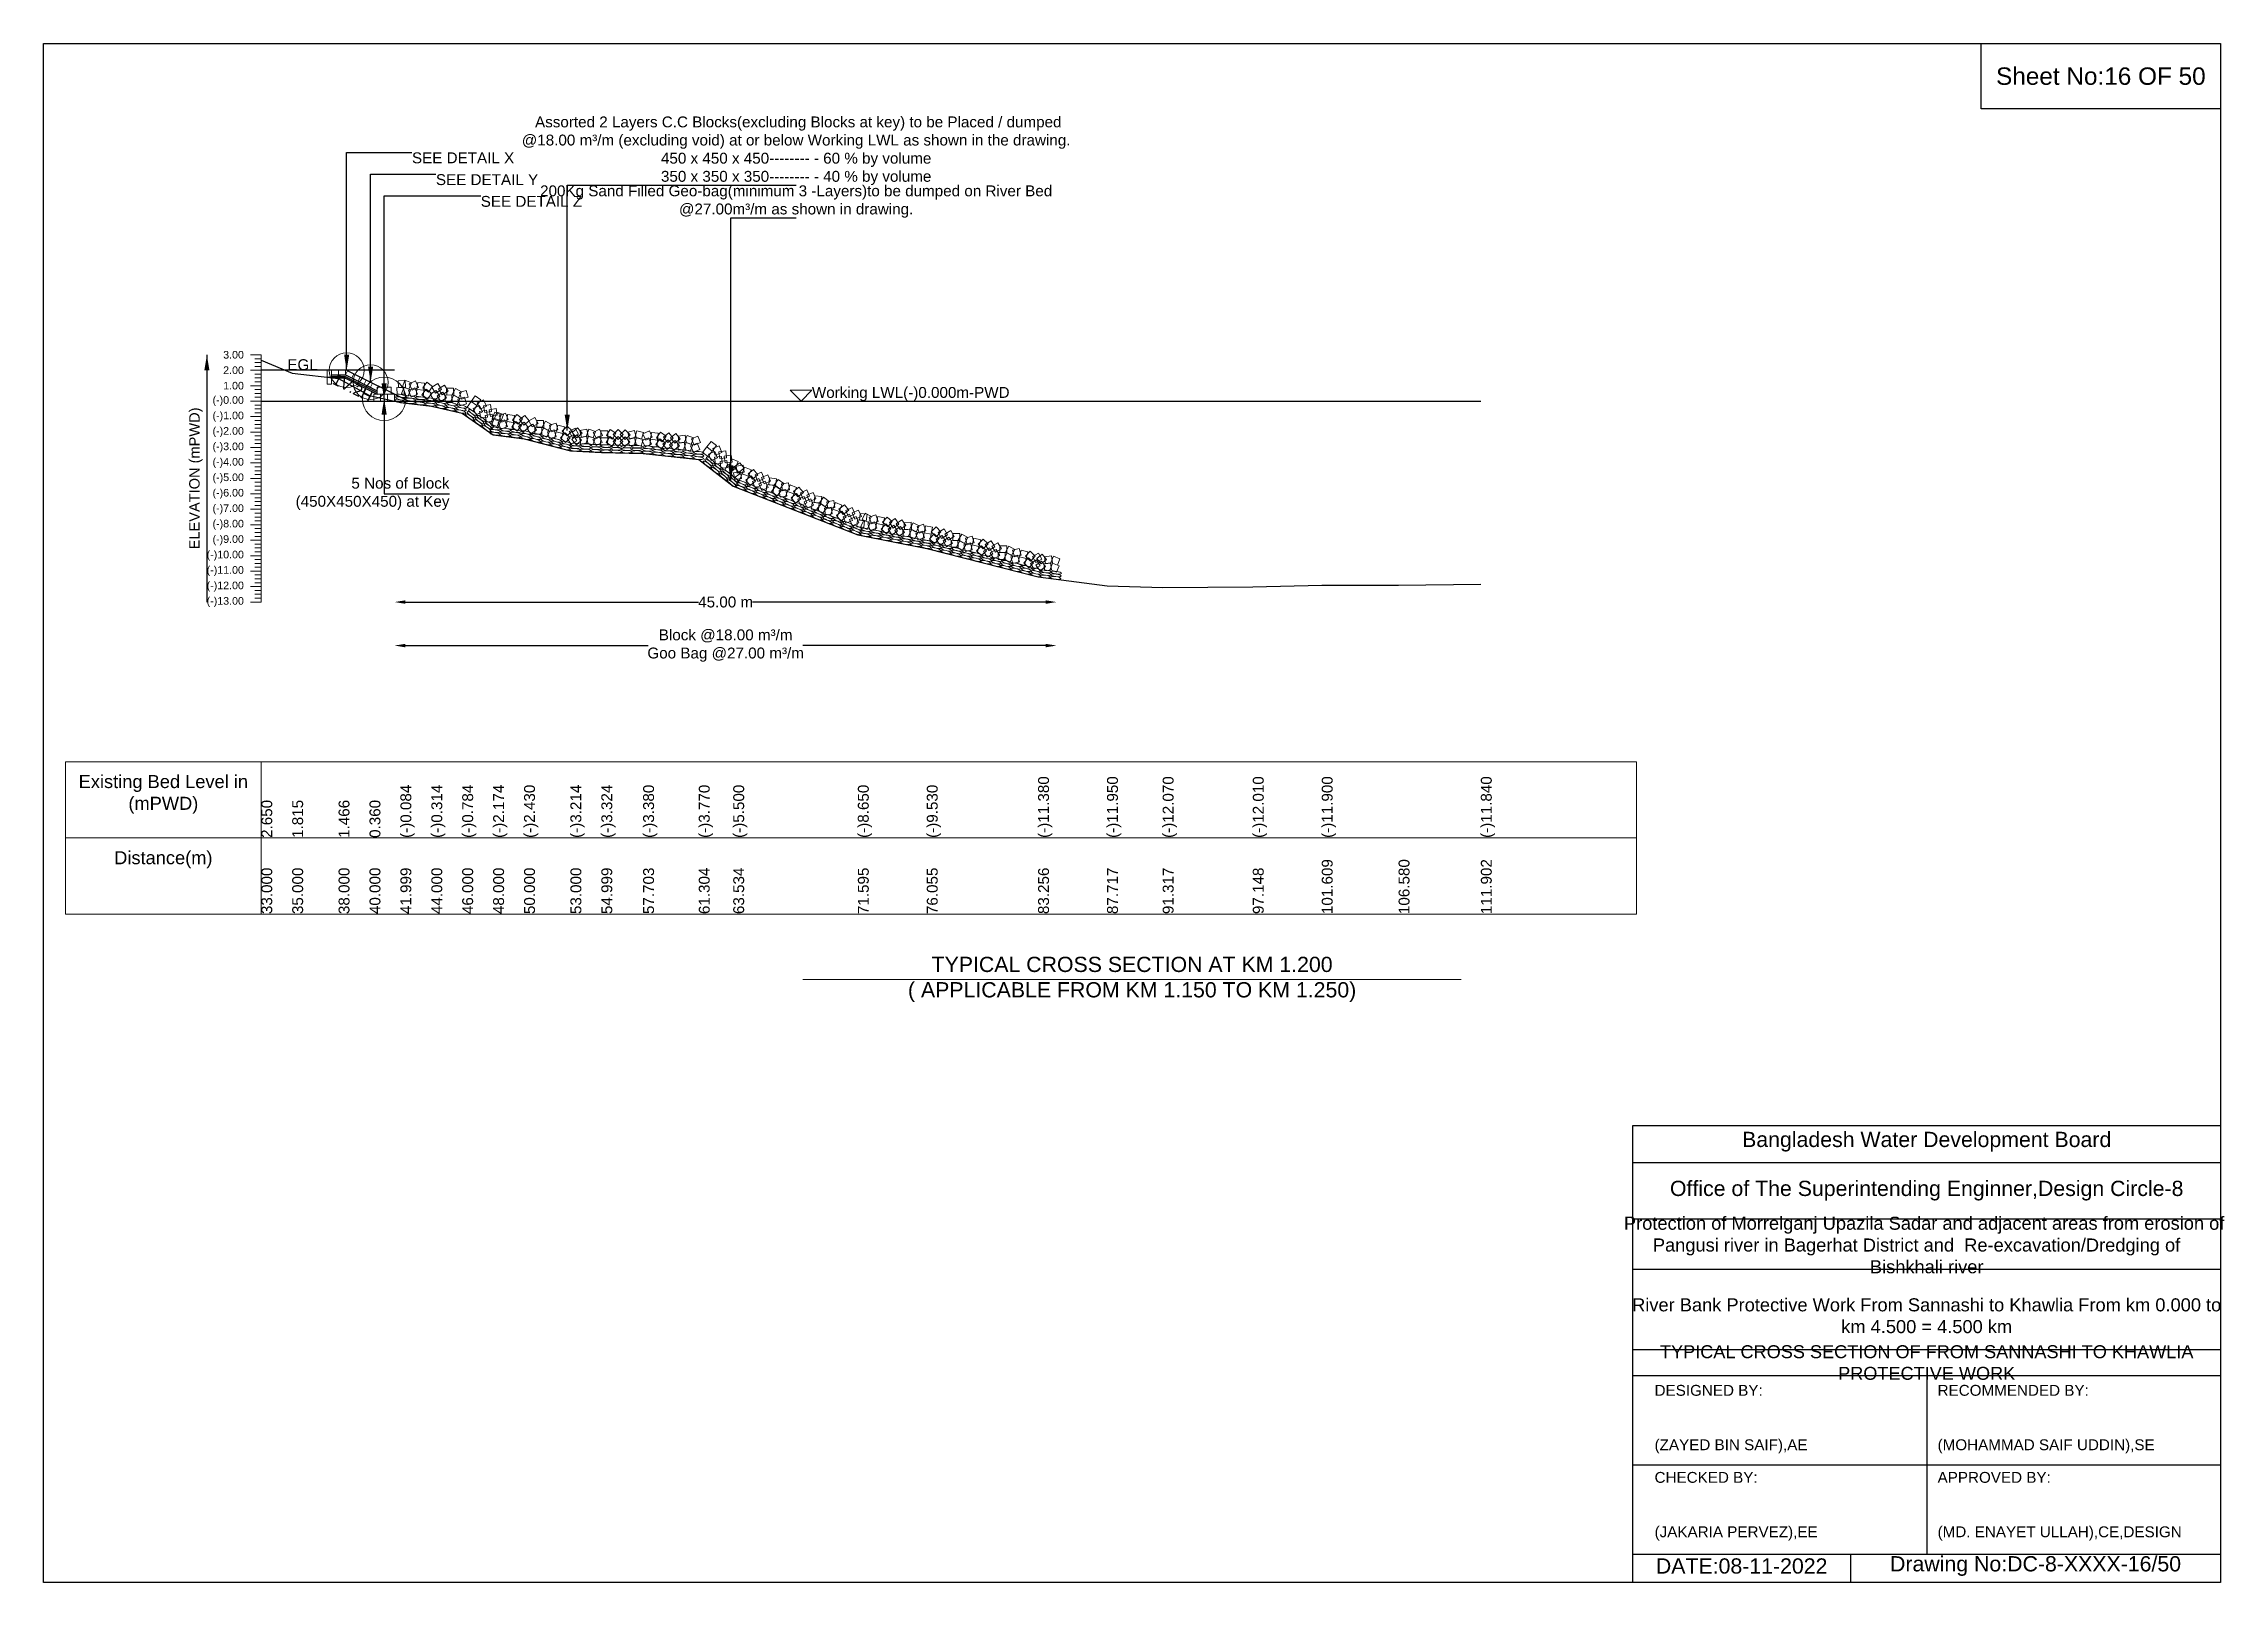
# Model space of a CAD drawing. Header units: inches. Extents: x 89000 to 1304432, y -10828 to 220529.
# Drawn here: x 383979 to 393996, y 163409 to 170480 of the extents above; entities that cross this region are included whole.
import ezdxf

# ---------------------------------------------------------------- set-up
doc = ezdxf.new("R2010")
doc.units = ezdxf.units.IN
doc.header["$LTSCALE"] = 7
doc.header["$MEASUREMENT"] = 0
for name, color, linetype, lineweight in [('Cross section Data Border', 7, 'Continuous', 9), ('Cross Section Labels', 7, 'Continuous', 9), ('Existing_Bed_Level for Xsection', 7, 'Continuous', 25), ('Long Section Labels', 7, 'Continuous', 9)]:
    doc.layers.add(name, color=color, linetype=linetype, lineweight=lineweight)
doc.styles.get("Standard").update_dxf_attribs({"font": 'arial.ttf'})
doc.dimstyles.new('Appron Lebeling Style', dxfattribs={"dimtxt": 50, "dimasz": 50, "dimexe": 0.18, "dimexo": 0.0625, "dimgap": 0.09, "dimtad": 0, "dimtih": 1, "dimtoh": 1, "dimdec": 4, "dimzin": 0, "dimdsep": 46, "dimtxsty": 'Standard', "dimcen": 0.09, "dimse1": 1, "dimse2": 1, "dimadec": 0, "dimazin": 0, "dimtfac": 1, "dimtdec": 4, "dimtofl": 0, "dimtmove": 0, "dimatfit": 3, "dimfxl": 1, "dimtolj": 1, "dimtzin": 0, "dimarcsym": 0})
doc.dimstyles.get("Standard").update_dxf_attribs({"dimtxt": 0.18, "dimasz": 0.18, "dimexe": 0.18, "dimexo": 0.0625, "dimgap": 0.09, "dimtad": 0, "dimtih": 1, "dimtoh": 1, "dimdec": 4, "dimzin": 0, "dimdsep": 46, "dimtxsty": 'Standard', "dimcen": 0.09, "dimadec": 0, "dimazin": 0, "dimtfac": 1, "dimtdec": 4, "dimtofl": 0, "dimtmove": 0, "dimatfit": 3, "dimfxl": 1, "dimtolj": 1, "dimtzin": 0, "dimarcsym": 0})

msp = doc.modelspace()

# ---------------------------------------------------------------- texts
at = {"attachment_point": 5}
for s, insert, char_height in [('Sheet No:16 OF 50', (393429.0225, 170330.18743), 80), ('Bangladesh Water Development Board', (392629.0225, 165434.18743), 70), ('Office of The Superintending Enginner,Design Circle-8', (392629.0225, 165209.18743), 70)]:
    msp.add_mtext(s, dxfattribs=dict(at, insert=insert, char_height=char_height))
for s, insert, char_height, width, attachment_point in [('Protection of Morrelganj Upazila Sadar and adjacent areas from erosion of  Pangusi river in Bagerhat District and  Re-excavation/Dredging of     Bishkhali river', (392629.0225, 164959.18743), 60, 2800, 5), ('River Bank Protective Work From Sannashi to Khawlia From km 0.000 to km 4.500 = 4.500 km', (392629.0225, 164634.18743), 60, 2700, 5), ('TYPICAL CROSS SECTION OF FROM SANNASHI TO KHAWLIA PROTECTIVE WORK', (392629.0225, 164419.18743), 59.5765532, 2800, 5), ('DESIGNED BY:^J^J^J(ZAYED BIN SAIF),AE', (391379.0225, 164159.18743), 50, 1400, 4), ('RECOMMENDED BY:^J^J^J(MOHAMMAD SAIF UDDIN),SE', (392679.0225, 164159.18743), 50, 1400, 4), ('CHECKED BY:^J^J^J(JAKARIA PERVEZ),EE', (391379.0225, 163759.18743), 50, 1400, 4), ('APPROVED BY:^J^J^J(MD. ENAYET ULLAH),CE,DESIGN', (392679.0225, 163759.18743), 50, 1400, 4), ('DATE:08-11-2022', (391779.0225, 163484.18743), 70, 1400, 5), ('Drawing No:DC-8-XXXX-16/50', (393129.0225, 163484.18743), 70, 2200, 5)]:
    msp.add_mtext(s, dxfattribs=dict(insert=insert, char_height=char_height, width=width, attachment_point=attachment_point))
at = {"layer": 'Cross section Data Border', "char_height": 60, "width": 800, "attachment_point": 5}
for s, insert in [('Existing Bed Level in (mPWD)', (384529.0225, 167030.18743)), ('Distance(m)', (384529.0225, 166730.18743))]:
    msp.add_mtext(s, dxfattribs=dict(at, insert=insert))
at = {"layer": 'Cross Section Labels'}
for s, insert, char_height, attachment_point in [(' Assorted 2 Layers C.C Blocks(excluding Blocks at key) to be Placed / dumped^J@18.00 m³/m (excluding void) at or below Working LWL as shown in the drawing.^J450 x 450 x 450-------- - 60 % by volume^J350 x 350 x 350-------- - 40 % by volume', (387435.86109, 169830.18743), 50, 8), ('SEE DETAIL X', (385671.03851, 169980.18743), 50, 1), ('SEE DETAIL Y', (385781.08851, 169880.18743), 50, 1), ('200Kg Sand Filled Geo-bag(minimum 3 -Layers)to be dumped on River Bed^J@27.00m³/m as shown in drawing.', (387435.86109, 169680.18743), 50, 8), ('SEE DETAIL Z', (385986.98851, 169780.18743), 50, 1), ('EGL', (385238.21026, 168979.15743), 50, 9), ('Working LWL(-)0.000m-PWD', (387508.13851, 168837.15743), 50, 7), ('5 Nos of Block ^J(450X450X450) at Key', (385843.21351, 168411.15743), 50, 6), ('TYPICAL CROSS SECTION AT KM 1.200^J( APPLICABLE FROM KM 1.150 TO KM 1.250)', (388979.0225, 166180.18743), 70, 5)]:
    msp.add_mtext(s, dxfattribs=dict(at, insert=insert, char_height=char_height, attachment_point=attachment_point))
at = {"layer": 'Cross Section Labels', "insert": (385410.18742, 168919.89276), "char_height": 50, "attachment_point": 2, "rotation": 333.434948823}
msp.add_mtext('1V:2H', dxfattribs=at)
at = {"layer": 'Long Section Labels', "char_height": 35, "attachment_point": 6}
for s, insert in [('3.00', (384899.0225, 169050.15743)), ('2.00', (384899.0225, 168979.15743)), ('1.00', (384899.0225, 168908.15743)), ('(-)0.00', (384899.0225, 168837.15743)), ('(-)1.00', (384899.0225, 168766.15743)), ('(-)2.00', (384899.0225, 168695.15743)), ('(-)3.00', (384899.0225, 168624.15743)), ('(-)4.00', (384899.0225, 168553.15743)), ('(-)5.00', (384899.0225, 168482.15743)), ('(-)6.00', (384899.0225, 168411.15743)), ('(-)7.00', (384899.0225, 168340.15743)), ('(-)8.00', (384899.0225, 168269.15743)), ('(-)9.00', (384899.0225, 168198.15743)), ('(-)10.00', (384899.0225, 168127.15743)), ('(-)11.00', (384899.0225, 168056.15743)), ('(-)12.00', (384899.0225, 167985.15743)), ('(-)13.00', (384899.0225, 167914.15743))]:
    msp.add_mtext(s, dxfattribs=dict(at, insert=insert))
at = {"layer": 'Long Section Labels', "rotation": 90}
for s, insert, char_height, attachment_point in [('ELEVATION (mPWD)', (384679.0225, 168482.15743), 48, 5), ('(-)11.380', (388547.23962, 166830.18743), 50, 1), ('(-)11.950', (388863.9356, 166830.18743), 50, 1), ('(-)12.070', (389119.57019, 166830.18743), 50, 1), ('(-)12.010', (389533.56406, 166830.18743), 50, 1), ('(-)11.900', (389850.28458, 166830.18743), 50, 1), ('(-)11.900', (389850.28458, 166830.18743), 50, 1), ('(-)11.840', (390581.04963, 166830.18743), 50, 1), ('2.650', (384979.0225, 166830.18743), 50, 1), ('1.815', (385121.01386, 166830.18743), 50, 1), ('1.466', (385334.01901, 166830.18743), 50, 1), ('0.360', (385476.01037, 166830.18743), 50, 1), ('(-)0.084', (385618.00174, 166830.18743), 50, 1), ('(-)0.314', (385760.02929, 166830.18743), 50, 1), ('(-)0.784', (385902.02065, 166830.18743), 50, 1), ('(-)2.174', (386044.01202, 166830.18743), 50, 1), ('(-)2.430', (386186.00338, 166830.18743), 50, 1), ('(-)3.214', (386399.00853, 166830.18743), 50, 1), ('(-)3.324', (386540.99989, 166830.18743), 50, 1), ('(-)3.380', (386732.93597, 166830.18743), 50, 1), ('(-)3.770', (386988.64621, 166830.18743), 50, 1), ('(-)5.500', (387146.93338, 166830.18743), 50, 1), ('(-)8.650', (387719.24804, 166830.18743), 50, 1), ('(-)9.530', (388035.96061, 166830.18743), 50, 1), ('33.000', (384979.0225, 166480.18743), 50, 1), ('35.000', (385121.01386, 166480.18743), 50, 1), ('38.000', (385334.01901, 166480.18743), 50, 1), ('40.000', (385476.01037, 166480.18743), 50, 1), ('41.999', (385618.00174, 166480.18743), 50, 1), ('44.000', (385760.02929, 166480.18743), 50, 1), ('46.000', (385902.02065, 166480.18743), 50, 1), ('48.000', (386044.01202, 166480.18743), 50, 1), ('50.000', (386186.00338, 166480.18743), 50, 1), ('53.000', (386399.00853, 166480.18743), 50, 1), ('54.999', (386540.99989, 166480.18743), 50, 1), ('57.703', (386732.93597, 166480.18743), 50, 1), ('61.304', (386988.64621, 166480.18743), 50, 1), ('63.534', (387146.93338, 166480.18743), 50, 1), ('71.595', (387719.24804, 166480.18743), 50, 1), ('76.055', (388035.96061, 166480.18743), 50, 1), ('83.256', (388547.23962, 166480.18743), 50, 1), ('87.717', (388863.9356, 166480.18743), 50, 1), ('91.317', (389119.57019, 166480.18743), 50, 1), ('97.148', (389533.56406, 166480.18743), 50, 1), ('101.609', (389850.28458, 166480.18743), 50, 1), ('106.580', (390203.22514, 166480.18743), 50, 1), ('111.902', (390581.04963, 166480.18743), 50, 1)]:
    msp.add_mtext(s, dxfattribs=dict(at, insert=insert, char_height=char_height, attachment_point=attachment_point))

# ---------------------------------------------------------------- blocks, each defined once
blk = doc.blocks.new('*D25')
at = {"layer": 'Cross Section Labels', "color": 0, "lineweight": -2, "transparency": 16777216}
for p, q in [((385641, 167914), (386988, 167914)), ((388582, 167914), (387235, 167914))]:
    blk.add_line(p, q, dxfattribs=at)
at = {"layer": 'Cross Section Labels', "color": 0, "transparency": 16777216}
for points in [[(385641, 167922), (385641, 167906), (385591, 167914)], [(388582, 167922), (388582, 167906), (388632, 167914)]]:
    blk.add_solid(points, dxfattribs=at)
at = {"layer": 'Defpoints', "color": 0, "transparency": 16777216}
for p in [(385591, 168837), (388632, 168018), (388632, 167914)]:
    blk.add_point(p, dxfattribs=at)
at = {"layer": 'Cross Section Labels', "color": 0, "transparency": 16777216, "insert": (387112, 167914), "char_height": 50, "attachment_point": 5}
blk.add_mtext('\\A1;45.00 m', dxfattribs=at)
blk = doc.blocks.new('*D26')
at = {"layer": 'Cross Section Labels', "color": 0, "lineweight": -2, "transparency": 16777216}
for p, q in [((385641, 167714), (386756, 167714)), ((388582, 167714), (387467, 167714))]:
    blk.add_line(p, q, dxfattribs=at)
at = {"layer": 'Cross Section Labels', "color": 0, "transparency": 16777216}
for points in [[(385641, 167722), (385641, 167706), (385591, 167714)], [(388582, 167722), (388582, 167706), (388632, 167714)]]:
    blk.add_solid(points, dxfattribs=at)
at = {"layer": 'Defpoints', "color": 0, "transparency": 16777216}
for p in [(385591, 168837), (388632, 168018), (388632, 167714)]:
    blk.add_point(p, dxfattribs=at)
at = {"layer": 'Cross Section Labels', "color": 0, "transparency": 16777216, "insert": (387112, 167714), "char_height": 50, "attachment_point": 5}
blk.add_mtext('\\A1;Block @18.00 m³/m ^JGoo Bag @27.00 m³/m ', dxfattribs=at)

# ---------------------------------------------------------------- dimensions: what is measured, and where the dimension line sits
at = {"layer": 'Cross Section Labels'}
for base, text, picture, middle in [((388632.07787, 167914.15743), '45.00 m', '*D25', (387111.60819, 167914.15743)), ((388632.07787, 167714.15743), 'Block @18.00 m³/m ^JGoo Bag @27.00 m³/m ', '*D26', (387111.60819, 167714.15743))]:
    dim = msp.add_linear_dim(base=base, p1=(385591.13851, 168837.15743), p2=(388632.07787, 168018.3361), text=text, dimstyle='Appron Lebeling Style', dxfattribs=at)
    dim.commit()
    dim.dimension.update_dxf_attribs({"geometry": picture, "text_midpoint": middle})

# ---------------------------------------------------------------- linework, layer by layer
for points in [[(383979.0225, 170480.18743), (393979.0225, 170480.18743), (393979.0225, 163409.18743), (383979.0225, 163409.18743)], [(392879.0225, 170480.18743), (393979.0225, 170480.18743), (393979.0225, 170180.18743), (392879.0225, 170180.18743)]]:
    msp.add_lwpolyline(points, close=True)
for points in [[(391279.0225, 163409.18743), (391279.0225, 165509.18743), (393979.0225, 165509.18743)], [(391279.0225, 165339.18743), (393979.0225, 165339.18743)], [(391279.0225, 165079.18743), (393979.0225, 165079.18743)], [(391279.0225, 164849.18743), (393979.0225, 164849.18743)], [(391279.0225, 164479.18743), (393979.0225, 164479.18743)], [(391279.0225, 164359.18743), (393979.0225, 164359.18743)], [(392629.0225, 164359.18743), (392629.0225, 163539.18743)], [(391279.0225, 163949.18743), (393979.0225, 163949.18743)], [(391279.0225, 163539.18743), (393979.0225, 163539.18743)], [(392279.0225, 163539.18743), (392279.0225, 163409.18743)]]:
    msp.add_lwpolyline(points)
at = {"layer": 'Cross section Data Border'}
msp.add_lwpolyline([(384079.0225, 167180.18743), (391295.81785, 167180.18743), (391295.81785, 166480.18743), (384079.0225, 166480.18743)], close=True, dxfattribs=at)
for points in [[(384979.0225, 167180.18743), (384979.0225, 166480.18743)], [(384079.0225, 166830.18743), (391295.81785, 166830.18743)]]:
    msp.add_lwpolyline(points, dxfattribs=at)
at = {"layer": 'Cross Section Labels'}
msp.add_lwpolyline([(387458.13851, 168837.15743), (387508.13851, 168887.15743), (387408.13851, 168887.15743)], close=True, dxfattribs=at)
msp.add_lwpolyline([(387467.0225, 166180.18743), (388979.0225, 166180.18743), (390491.0225, 166180.18743)], dxfattribs=at)
for centre, radius in [((385371.03851, 168979.15743), 80), ((385481.08851, 168924.13243), 80), ((385543.21351, 168847.80743), 100)]:
    msp.add_circle(centre, radius, dxfattribs=at)
at = {"layer": 'Existing_Bed_Level for Xsection'}
for points in [[(384979.0225, 169025.30743), (385121.01386, 168966.02243), (385334.01901, 168941.24343), (385476.01037, 168862.71743), (385618.00174, 168831.19343), (385760.02929, 168814.86343), (385902.02065, 168781.49343), (386044.01202, 168682.80343), (386186.00338, 168664.62743), (386399.00853, 168608.96343), (386540.99989, 168601.15343), (386732.93597, 168597.17743), (386988.64621, 168569.48743), (387146.93338, 168446.65743), (387719.24804, 168223.00743), (388035.96061, 168160.52743), (388547.23962, 168029.17743), (388863.9356, 167988.70743), (389119.57019, 167980.18743), (389533.56406, 167984.44743), (389850.28458, 167992.25743), (390203.22514, 167992.25743), (390581.04963, 167996.51743)], [(385591.13851, 168979.15743), (384979.0225, 168979.15743)], [(385655.03851, 168837.15743), (385375.53591, 168976.90873), (385371.03851, 168979.15743), (385366.01026, 168979.15743), (385302.11026, 168979.15743)], [(385302.11026, 168957.85743), (385366.01026, 168957.85743), (385511.26351, 168885.2308)], [(385302.11026, 168950.75743), (385364.33418, 168950.75743), (385511.26351, 168877.29276)], [(385302.11026, 168943.65743), (385362.65809, 168943.65743), (385511.26351, 168869.35472)], [(384979.0225, 168837.15743), (390581.04963, 168837.15743)]]:
    msp.add_lwpolyline(points, dxfattribs=at)
at = {"layer": 'Long Section Labels'}
for points in [[(384979.0225, 169050.15743), (384929.0225, 169050.15743)], [(384979.0225, 169032.40743), (384949.0225, 169032.40743)], [(384979.0225, 169014.65743), (384949.0225, 169014.65743)], [(384979.0225, 168996.90743), (384949.0225, 168996.90743)], [(384979.0225, 167914.15743), (384979.0225, 167985.15743), (384979.0225, 168056.15743), (384979.0225, 168127.15743), (384979.0225, 168198.15743), (384979.0225, 168269.15743), (384979.0225, 168340.15743), (384979.0225, 168411.15743), (384979.0225, 168482.15743), (384979.0225, 168553.15743), (384979.0225, 168624.15743), (384979.0225, 168695.15743), (384979.0225, 168766.15743), (384979.0225, 168837.15743), (384979.0225, 168908.15743), (384979.0225, 168979.15743), (384979.0225, 169050.15743)], [(384979.0225, 168979.15743), (384929.0225, 168979.15743)], [(384979.0225, 168908.15743), (384929.0225, 168908.15743)], [(384979.0225, 168961.40743), (384949.0225, 168961.40743)], [(384979.0225, 168943.65743), (384949.0225, 168943.65743)], [(384979.0225, 168925.90743), (384949.0225, 168925.90743)], [(384979.0225, 168837.15743), (384929.0225, 168837.15743)], [(384979.0225, 168890.40743), (384949.0225, 168890.40743)], [(384979.0225, 168872.65743), (384949.0225, 168872.65743)], [(384979.0225, 168854.90743), (384949.0225, 168854.90743)], [(384979.0225, 168819.40743), (384949.0225, 168819.40743)], [(384979.0225, 168801.65743), (384949.0225, 168801.65743)], [(384979.0225, 168766.15743), (384929.0225, 168766.15743)], [(384979.0225, 168695.15743), (384929.0225, 168695.15743)], [(384979.0225, 168783.90743), (384949.0225, 168783.90743)], [(384979.0225, 168748.40743), (384949.0225, 168748.40743)], [(384979.0225, 168730.65743), (384949.0225, 168730.65743)], [(384979.0225, 168712.90743), (384949.0225, 168712.90743)], [(384979.0225, 168624.15743), (384929.0225, 168624.15743)], [(384979.0225, 168677.40743), (384949.0225, 168677.40743)], [(384979.0225, 168659.65743), (384949.0225, 168659.65743)], [(384979.0225, 168641.90743), (384949.0225, 168641.90743)], [(384979.0225, 168606.40743), (384949.0225, 168606.40743)], [(384979.0225, 168553.15743), (384929.0225, 168553.15743)], [(384979.0225, 168588.65743), (384949.0225, 168588.65743)], [(384979.0225, 168570.90743), (384949.0225, 168570.90743)], [(384979.0225, 168535.40743), (384949.0225, 168535.40743)], [(384979.0225, 168517.65743), (384949.0225, 168517.65743)], [(384979.0225, 168499.90743), (384949.0225, 168499.90743)], [(384979.0225, 168482.15743), (384929.0225, 168482.15743)], [(384979.0225, 168411.15743), (384929.0225, 168411.15743)], [(384979.0225, 168464.40743), (384949.0225, 168464.40743)], [(384979.0225, 168446.65743), (384949.0225, 168446.65743)], [(384979.0225, 168428.90743), (384949.0225, 168428.90743)], [(384979.0225, 168393.40743), (384949.0225, 168393.40743)], [(384979.0225, 168340.15743), (384929.0225, 168340.15743)], [(384979.0225, 168375.65743), (384949.0225, 168375.65743)], [(384979.0225, 168357.90743), (384949.0225, 168357.90743)], [(384979.0225, 168322.40743), (384949.0225, 168322.40743)], [(384979.0225, 168304.65743), (384949.0225, 168304.65743)], [(384979.0225, 168269.15743), (384929.0225, 168269.15743)], [(384979.0225, 168198.15743), (384929.0225, 168198.15743)], [(384979.0225, 168286.90743), (384949.0225, 168286.90743)], [(384979.0225, 168251.40743), (384949.0225, 168251.40743)], [(384979.0225, 168233.65743), (384949.0225, 168233.65743)], [(384979.0225, 168215.90743), (384949.0225, 168215.90743)], [(384979.0225, 168127.15743), (384929.0225, 168127.15743)], [(384979.0225, 168180.40743), (384949.0225, 168180.40743)], [(384979.0225, 168162.65743), (384949.0225, 168162.65743)], [(384979.0225, 168144.90743), (384949.0225, 168144.90743)], [(384979.0225, 168109.40743), (384949.0225, 168109.40743)], [(384979.0225, 168056.15743), (384929.0225, 168056.15743)], [(384979.0225, 168091.65743), (384949.0225, 168091.65743)], [(384979.0225, 168073.90743), (384949.0225, 168073.90743)], [(384979.0225, 168038.40743), (384949.0225, 168038.40743)], [(384979.0225, 168020.65743), (384949.0225, 168020.65743)], [(384979.0225, 168002.90743), (384949.0225, 168002.90743)], [(384979.0225, 167985.15743), (384929.0225, 167985.15743)], [(384979.0225, 167914.15743), (384929.0225, 167914.15743)], [(384979.0225, 167967.40743), (384949.0225, 167967.40743)], [(384979.0225, 167949.65743), (384949.0225, 167949.65743)], [(384979.0225, 167931.90743), (384949.0225, 167931.90743)]]:
    msp.add_lwpolyline(points, dxfattribs=at)
for points in [[(385302.11026, 168979.15743), (385280.81026, 168979.15743), (385280.81026, 168947.20743), (385302.11026, 168947.20743)], [(385302.11026, 168947.20743), (385280.81026, 168947.20743), (385280.81026, 168915.25743), (385302.11026, 168915.25743)], [(385334.06026, 168979.15743), (385302.11026, 168979.15743), (385302.11026, 168957.85743), (385334.06026, 168957.85743)], [(385366.01026, 168979.15743), (385334.06026, 168979.15743), (385334.06026, 168957.85743), (385366.01026, 168957.85743)], [(385404.11286, 168962.62025), (385375.53591, 168976.90873), (385366.01026, 168957.85743), (385394.58721, 168943.56895)], [(385432.68981, 168948.33178), (385404.11286, 168962.62025), (385394.58721, 168943.56895), (385423.16416, 168929.28048)], [(385461.26675, 168934.0433), (385432.68981, 168948.33178), (385423.16416, 168929.28048), (385451.7411, 168914.992)], [(385489.8437, 168919.75483), (385461.26675, 168934.0433), (385451.7411, 168914.992), (385480.31805, 168900.70353)], [(385518.42065, 168905.46635), (385489.8437, 168919.75483), (385480.31805, 168900.70353), (385508.895, 168886.41505)], [(385543.21351, 168901.05743), (385511.26351, 168901.05743), (385511.26351, 168869.10743), (385543.21351, 168869.10743)], [(385575.16351, 168901.05743), (385543.21351, 168901.05743), (385543.21351, 168869.10743), (385575.16351, 168869.10743)], [(385633.30886, 168901.29468), (385601.38913, 168899.90433), (385602.77947, 168867.9846), (385634.69921, 168869.37494)], [(385640.23359, 168932.48523), (385608.31385, 168931.09489), (385609.70419, 168899.17515), (385641.62393, 168900.5655)], [(385664.96603, 168889.68889), (385635.2536, 168901.43513), (385623.50736, 168871.72271), (385653.21978, 168859.97646)], [(385668.61552, 168921.42977), (385638.9031, 168933.17602), (385627.15685, 168903.46359), (385656.86928, 168891.71735)], [(385684.29179, 168898.06285), (385654.97103, 168885.37052), (385667.66336, 168856.04976), (385696.98413, 168868.74209)], [(385687.94129, 168929.80374), (385658.62052, 168917.1114), (385671.31286, 168887.79064), (385700.63362, 168900.48297)], [(385729.06314, 168919.19339), (385697.32226, 168922.84288), (385693.67277, 168891.102), (385725.41365, 168887.45251)], [(385765.45418, 168904.82792), (385739.77912, 168923.84354), (385720.7635, 168898.16849), (385746.43855, 168879.15286)], [(385789.56052, 168917.55797), (385762.39232, 168900.74456), (385779.20573, 168873.57635), (385806.37394, 168890.38976)], [(385837.48067, 168883.09772), (385820.64563, 168910.25253), (385793.49082, 168893.41748), (385810.32586, 168866.26267)], [(385862.05767, 168897.41321), (385830.12319, 168896.41735), (385831.11906, 168864.48287), (385863.05353, 168865.47874)], [(385899.32299, 168880.15441), (385871.17506, 168895.27049), (385856.05897, 168867.12256), (385884.20691, 168852.00647)], [(385527.23851, 168869.10743), (385495.28851, 168869.10743), (385495.28851, 168837.15743), (385527.23851, 168837.15743)], [(385559.18851, 168869.10743), (385527.23851, 168869.10743), (385527.23851, 168837.15743), (385559.18851, 168837.15743)], [(385591.13851, 168869.10743), (385559.18851, 168869.10743), (385559.18851, 168837.15743), (385591.13851, 168837.15743)], [(385725.41365, 168887.45251), (385693.67277, 168891.102), (385690.02327, 168859.36112), (385721.76416, 168855.71162)], [(385761.80469, 168873.08703), (385736.12963, 168892.10266), (385717.114, 168866.4276), (385742.78906, 168847.41198)], [(385782.25096, 168886.45535), (385755.08276, 168869.64194), (385771.89617, 168842.47373), (385799.06438, 168859.28715)], [(385830.17111, 168851.9951), (385813.33607, 168879.14991), (385786.18126, 168862.31486), (385803.0163, 168835.16005)], [(385854.74811, 168866.31059), (385822.81363, 168865.31473), (385823.8095, 168833.38025), (385855.74397, 168834.37612)], [(385892.01344, 168849.05179), (385863.8655, 168864.16788), (385848.74941, 168836.01994), (385876.89735, 168820.90385)], [(385912.18065, 168855.12564), (385881.5847, 168845.92292), (385890.78743, 168815.32696), (385921.38338, 168824.52969)], [(385919.49021, 168886.22826), (385888.89426, 168877.02554), (385898.09699, 168846.42958), (385928.69294, 168855.63231)], [(385969.75125, 168817.42436), (385943.51583, 168835.65908), (385925.28111, 168809.42366), (385951.51653, 168791.18894)], [(385987.98598, 168843.65978), (385961.75056, 168861.89451), (385943.51583, 168835.65908), (385969.75125, 168817.42436)], [(385995.01249, 168787.54888), (385981.392, 168816.45018), (385952.49071, 168802.82969), (385966.11119, 168773.9284)], [(386013.24721, 168813.7843), (385999.62673, 168842.6856), (385970.72543, 168829.06511), (385984.34592, 168800.16382)], [(386012.8883, 168795.50067), (385981.44091, 168789.85584), (385987.08573, 168758.40845), (386018.53313, 168764.05328)], [(386031.12303, 168821.73609), (385999.67564, 168816.09126), (386005.32046, 168784.64387), (386036.76785, 168790.2887)], [(386063.01354, 168772.06874), (386057.34368, 168803.51163), (386025.90079, 168797.84177), (386031.57065, 168766.39888)], [(386044.77881, 168745.83332), (386039.10895, 168777.27621), (386007.66606, 168771.60635), (386013.33593, 168740.16346)], [(386072.89799, 168750.10811), (386042.83486, 168760.92524), (386032.01772, 168730.86211), (386062.08086, 168720.04497)], [(386077.39746, 168742.52489), (386047.83831, 168754.65168), (386035.71152, 168725.09252), (386065.27067, 168712.96574)], [(386081.45421, 168774.2163), (386051.89505, 168786.34308), (386039.76827, 168756.78393), (386069.32742, 168744.65714)], [(386091.13272, 168776.34353), (386061.06959, 168787.16066), (386050.25245, 168757.09753), (386080.31558, 168746.28039)], [(386096.82915, 168750.65002), (386067.34783, 168738.33521), (386079.66264, 168708.8539), (386109.14396, 168721.16871)], [(386100.8859, 168782.34143), (386071.40458, 168770.02662), (386083.71939, 168740.54531), (386113.2007, 168752.86011)], [(386137.81138, 168739.51254), (386106.11997, 168743.56929), (386102.06323, 168711.87788), (386133.75463, 168707.82114)], [(386141.86813, 168771.20395), (386110.17672, 168775.2607), (386106.11997, 168743.56929), (386137.81138, 168739.51254)], [(386174.01496, 168724.68099), (386148.58619, 168744.02472), (386129.24246, 168718.59594), (386154.67124, 168699.25221)], [(386178.07171, 168756.3724), (386152.64293, 168775.71613), (386133.29921, 168750.28735), (386158.72798, 168730.94362)], [(386186.19759, 168739.98979), (386160.91205, 168720.4592), (386180.44264, 168695.17365), (386205.72818, 168714.70424)], [(386190.25434, 168771.68119), (386164.9688, 168752.1506), (386184.49939, 168726.86506), (386209.78493, 168746.39565)], [(386242.88955, 168703.70831), (386226.73264, 168731.272), (386199.16895, 168715.11509), (386215.32586, 168687.5514)], [(386250.96767, 168734.62023), (386234.81076, 168762.18391), (386207.24707, 168746.027), (386223.40398, 168718.46332)], [(386267.81377, 168717.41032), (386235.86442, 168717.20619), (386236.06856, 168685.25684), (386268.01791, 168685.46098)], [(386275.89189, 168748.32224), (386243.94254, 168748.1181), (386244.14668, 168716.16875), (386276.09603, 168716.37289)], [(386304.63993, 168699.23329), (386276.87525, 168715.04231), (386261.06623, 168687.27764), (386288.8309, 168671.46861)], [(386312.71805, 168730.1452), (386284.95337, 168745.95423), (386269.14435, 168718.18955), (386296.90902, 168702.38053)], [(386324.95148, 168704.80548), (386294.13686, 168696.36383), (386302.57851, 168665.54921), (386333.39313, 168673.99086)], [(386333.0296, 168735.7174), (386302.21498, 168727.27574), (386310.65663, 168696.46112), (386341.47125, 168704.90277)], [(386364.17193, 168688.51612), (386333.26001, 168696.59424), (386325.18189, 168665.68233), (386356.09381, 168657.60421)], [(386372.25005, 168719.42804), (386341.33813, 168727.50616), (386333.26001, 168696.59424), (386364.17193, 168688.51612)], [(386406.25848, 168700.08636), (386383.5136, 168722.52456), (386361.0754, 168699.77968), (386383.82029, 168677.34148)], [(386420.29965, 168713.71065), (386392.72311, 168697.5757), (386408.85806, 168669.99915), (386436.43461, 168686.13411)], [(386452.20485, 168690.30863), (386430.87817, 168714.09887), (386407.08793, 168692.7722), (386428.41461, 168668.98196)], [(386473.89789, 168708.70358), (386442.6303, 168702.13543), (386449.19845, 168670.86784), (386480.46603, 168677.43599)], [(386513.60815, 168698.23141), (386483.24954, 168708.1892), (386473.29175, 168677.8306), (386503.65035, 168667.87281)], [(386532.4015, 168707.74027), (386503.88776, 168693.32607), (386518.30196, 168664.81233), (386546.8157, 168679.22653)], [(386570.6928, 168700.66981), (386538.74965, 168701.33152), (386538.08794, 168669.38837), (386570.03109, 168668.72666)], [(386608.26896, 168689.77456), (386580.92634, 168706.30282), (386564.39807, 168678.9602), (386591.7407, 168662.43194)], [(386618.75356, 168706.2927), (386595.68964, 168684.18256), (386617.79977, 168661.11864), (386640.86369, 168683.22878)], [(386672.80721, 168682.58506), (386650.67872, 168705.63136), (386627.63241, 168683.50287), (386649.7609, 168660.45656)], [(386693.8579, 168701.71175), (386662.83346, 168694.07719), (386670.46801, 168663.05275), (386701.49246, 168670.68731)], [(386733.90334, 168692.60497), (386703.22168, 168701.51778), (386694.30887, 168670.83612), (386724.99053, 168661.92331)], [(386761.47604, 168700.66007), (386732.2398, 168687.77424), (386745.12562, 168658.53799), (386774.36187, 168671.42382)], [(386802.66712, 168690.32171), (386770.90281, 168693.76136), (386767.46316, 168661.99705), (386799.22747, 168658.5574)], [(386839.1523, 168676.19704), (386813.35214, 168695.04258), (386794.5066, 168669.24242), (386820.30677, 168650.39688)], [(386398.18037, 168669.17445), (386375.43548, 168691.61265), (386352.99728, 168668.86776), (386375.74217, 168646.42956)], [(386412.22153, 168682.79874), (386384.64499, 168666.66378), (386400.77994, 168639.08724), (386428.35649, 168655.22219)], [(386450.45014, 168658.40685), (386429.12347, 168682.19709), (386405.33323, 168660.87042), (386426.6599, 168637.08018)], [(386472.14318, 168676.8018), (386440.8756, 168670.23365), (386447.44374, 168638.96607), (386478.71133, 168645.53421)], [(386511.85344, 168666.32963), (386481.49484, 168676.28743), (386471.53704, 168645.92882), (386501.89565, 168635.97103)], [(386530.64679, 168675.83849), (386502.13305, 168661.42429), (386516.54725, 168632.91055), (386545.06099, 168647.32475)], [(386570.03109, 168668.72666), (386538.08794, 168669.38837), (386537.42623, 168637.44522), (386569.36938, 168636.78351)], [(386607.60725, 168657.83141), (386580.26463, 168674.35968), (386563.73636, 168647.01705), (386591.07899, 168630.48879)], [(386618.09185, 168674.34955), (386595.02793, 168652.23942), (386617.13806, 168629.1755), (386640.20198, 168651.28563)], [(386672.1455, 168650.64191), (386650.01701, 168673.68821), (386626.9707, 168651.55972), (386649.0992, 168628.51341)], [(386693.19619, 168669.7686), (386662.17175, 168662.13405), (386669.8063, 168631.1096), (386700.83075, 168638.74416)], [(386733.24163, 168660.66182), (386702.55997, 168669.57463), (386693.64716, 168638.89297), (386724.32882, 168629.98016)], [(386758.03639, 168668.89576), (386728.80015, 168656.00993), (386741.68597, 168626.77369), (386770.92222, 168639.65951)], [(386799.22747, 168658.5574), (386767.46316, 168661.99705), (386764.02351, 168630.23274), (386795.78782, 168626.79309)], [(386835.71265, 168644.43274), (386809.91249, 168663.27827), (386791.06695, 168637.47811), (386816.86712, 168618.63257)], [(386847.59525, 168659.97556), (386822.69432, 168639.95691), (386842.71297, 168615.05598), (386867.6139, 168635.07463)], [(386851.0349, 168691.73987), (386826.13397, 168671.72122), (386846.15262, 168646.82029), (386871.05355, 168666.83894)], [(386899.38014, 168631.65286), (386879.34168, 168656.53785), (386854.45669, 168636.49938), (386874.49516, 168611.6144)], [(386902.81979, 168663.41717), (386882.78133, 168688.30215), (386857.89634, 168668.26369), (386877.93481, 168643.37871)], [(386922.01579, 168648.87463), (386890.44457, 168643.96954), (386895.34966, 168612.39831), (386926.92089, 168617.3034)], [(386925.45544, 168680.63894), (386893.88422, 168675.73385), (386898.78931, 168644.16262), (386930.36054, 168649.06771)], [(386961.11655, 168636.31671), (386931.32715, 168647.86634), (386919.77752, 168618.07694), (386949.56692, 168606.5273)], [(386964.5562, 168668.08102), (386934.7668, 168679.63065), (386923.21717, 168649.84124), (386953.00657, 168638.29161)], [(386980.38655, 168644.81821), (386951.15031, 168631.93238), (386964.03614, 168602.69614), (386993.27238, 168615.58196)], [(386983.8262, 168676.58252), (386954.58996, 168663.69669), (386967.47579, 168634.46044), (386996.71203, 168647.34627)], [(387050.7705, 168607.55403), (387025.5289, 168627.14138), (387005.94155, 168601.89978), (387031.18315, 168582.31243)], [(387070.35785, 168632.79563), (387045.11625, 168652.38298), (387025.5289, 168627.14138), (387050.7705, 168607.55403)], [(387074.42793, 168576.39316), (387062.34403, 168605.96986), (387032.76732, 168593.88596), (387044.85122, 168564.30925)], [(387094.01528, 168601.63476), (387081.93137, 168631.21146), (387052.35466, 168619.12756), (387064.43857, 168589.55085)], [(387112.28402, 168608.6368), (387080.58358, 168604.65126), (387084.56912, 168572.95082), (387116.26956, 168576.93636)], [(387092.69668, 168583.3952), (387060.99624, 168579.40966), (387064.98178, 168547.70922), (387096.68222, 168551.69476)], [(387121.93485, 168532.12163), (387117.92406, 168563.81888), (387086.22681, 168559.8081), (387090.23759, 168528.11085)], [(387141.52219, 168557.36323), (387137.51141, 168589.06048), (387105.81415, 168585.0497), (387109.82493, 168553.35245)], [(387150.23972, 168534.9138), (387120.78614, 168547.29481), (387108.40513, 168517.84124), (387137.85871, 168505.46023)], [(387169.82706, 168560.1554), (387140.37349, 168572.53641), (387127.99248, 168543.08283), (387157.44606, 168530.70183)], [(387176.94584, 168503.71518), (387157.63901, 168529.17199), (387132.18221, 168509.86516), (387151.48904, 168484.40836)], [(387180.36437, 168513.04685), (387148.77536, 168508.25759), (387153.56462, 168476.66858), (387185.15363, 168481.45785)], [(387196.53319, 168528.95678), (387177.22636, 168554.41359), (387151.76956, 168535.10676), (387171.07638, 168509.64996)], [(387191.99344, 168542.80534), (387160.40443, 168538.01608), (387165.19369, 168506.42707), (387196.7827, 168511.21633)], [(387217.41676, 168492.29336), (387187.65827, 168503.92243), (387176.02921, 168474.16394), (387205.78769, 168462.53488)], [(387229.04582, 168522.05185), (387199.28734, 168533.68091), (387187.65827, 168503.92243), (387217.41676, 168492.29336)], [(387248.93664, 168469.11641), (387228.96464, 168494.05477), (387204.02628, 168474.08276), (387223.99829, 168449.14441)], [(387260.56571, 168498.8749), (387240.5937, 168523.81325), (387215.65535, 168503.84124), (387235.62736, 168478.90289)], [(387276.10038, 168510.76815), (387246.82986, 168497.96037), (387259.63764, 168468.68986), (387288.90816, 168481.49764)], [(387318.67319, 168469.88533), (387305.84211, 168499.14564), (387276.5818, 168486.31455), (387289.41288, 168457.05424)], [(387264.47132, 168481.00967), (387235.2008, 168468.20189), (387248.00858, 168438.93137), (387277.2791, 168451.73915)], [(387307.04413, 168440.12684), (387294.21304, 168469.38715), (387264.95273, 168456.55607), (387277.78382, 168427.29576)], [(387333.39662, 168450.82771), (387301.6416, 168454.35209), (387298.11721, 168422.59707), (387329.87223, 168419.07269)], [(387345.02568, 168480.58619), (387313.27066, 168484.11057), (387309.74628, 168452.35555), (387341.5013, 168448.83117)], [(387367.85085, 168428.47874), (387342.11999, 168447.41878), (387323.17995, 168421.68791), (387348.91081, 168402.74787)], [(387379.47992, 168458.23722), (387353.74905, 168477.17726), (387334.80901, 168451.44639), (387360.53988, 168432.50636)], [(387388.67375, 168431.64339), (387357.08475, 168426.85413), (387361.87401, 168395.26512), (387393.46302, 168400.05438)], [(387400.30282, 168461.40188), (387368.71381, 168456.61262), (387373.50307, 168425.02361), (387405.09208, 168429.81287)], [(387425.72614, 168410.8899), (387395.96766, 168422.51897), (387384.33859, 168392.76048), (387414.09707, 168381.13142)], [(387437.3552, 168440.64838), (387407.59672, 168452.27745), (387395.96766, 168422.51897), (387425.72614, 168410.8899)], [(387457.24603, 168387.71295), (387437.27402, 168412.65131), (387412.33567, 168392.6793), (387432.30767, 168367.74095)], [(387468.87509, 168417.47144), (387448.90309, 168442.40979), (387423.96473, 168422.43778), (387443.93674, 168397.49943)], [(387472.7807, 168399.60621), (387443.51018, 168386.79843), (387456.31796, 168357.52791), (387485.58848, 168370.33569)], [(387484.40977, 168429.36469), (387455.13925, 168416.55691), (387467.94703, 168387.28639), (387497.21755, 168400.09417)], [(387526.98258, 168388.48187), (387514.15149, 168417.74218), (387484.89118, 168404.91109), (387497.72227, 168375.65078)], [(387553.33506, 168399.18273), (387521.58005, 168402.70711), (387518.05566, 168370.95209), (387549.81068, 168367.42771)], [(387587.7893, 168376.83376), (387562.05843, 168395.7738), (387543.11839, 168370.04293), (387568.84926, 168351.10289)], [(387515.35351, 168358.72338), (387502.52243, 168387.98369), (387473.26212, 168375.15261), (387486.0932, 168345.8923)], [(387541.706, 168369.42425), (387509.95098, 168372.94863), (387506.4266, 168341.19361), (387538.18162, 168337.66923)], [(387576.16023, 168347.07528), (387550.42937, 168366.01532), (387531.48933, 168340.28445), (387557.22019, 168321.34441)], [(387596.98314, 168350.23993), (387565.39413, 168345.45067), (387570.18339, 168313.86166), (387601.7724, 168318.65092)], [(387608.6122, 168379.99842), (387577.02319, 168375.20915), (387581.81246, 168343.62015), (387613.40146, 168348.40941)], [(387634.03552, 168329.48644), (387604.27704, 168341.11551), (387592.64797, 168311.35702), (387622.40646, 168299.72796)], [(387645.66459, 168359.24492), (387615.9061, 168370.87399), (387604.27704, 168341.11551), (387634.03552, 168329.48644)], [(387665.55541, 168306.30949), (387645.5834, 168331.24785), (387620.64505, 168311.27584), (387640.61706, 168286.33749)], [(387677.18448, 168336.06797), (387657.21247, 168361.00633), (387632.27412, 168341.03432), (387652.24612, 168316.09597)], [(387681.09008, 168318.20275), (387651.81956, 168305.39497), (387664.62734, 168276.12445), (387693.89786, 168288.93223)], [(387692.71915, 168347.96123), (387663.44863, 168335.15345), (387676.25641, 168305.88293), (387705.52693, 168318.69071)], [(387723.66289, 168277.31992), (387710.83181, 168306.58023), (387681.5715, 168293.74915), (387694.40258, 168264.48884)], [(387735.29196, 168307.0784), (387722.46088, 168336.33871), (387693.20057, 168323.50763), (387706.03165, 168294.24732)], [(387761.64445, 168317.77927), (387729.88943, 168321.30365), (387726.36505, 168289.54863), (387758.12006, 168286.02425)], [(387782.08161, 168307.87813), (387753.40714, 168321.96989), (387739.31538, 168293.29543), (387767.98985, 168279.20367)], [(387802.01681, 168314.67491), (387771.77242, 168304.37542), (387782.07191, 168274.13103), (387812.3163, 168284.43052)], [(387842.15505, 168300.80019), (387810.80919, 168306.984), (387804.62538, 168275.63814), (387835.97125, 168269.45433)], [(387877.27651, 168283.56193), (387853.20951, 168304.57578), (387832.19565, 168280.50879), (387856.26265, 168259.49493)], [(387890.46338, 168298.01468), (387863.91881, 168280.23299), (387881.7005, 168253.68842), (387908.24507, 168271.47011)], [(387750.01538, 168288.02079), (387718.26036, 168291.54517), (387714.73598, 168259.79015), (387746.491, 168256.26577)], [(387775.8978, 168276.53227), (387747.22334, 168290.62403), (387733.13158, 168261.94956), (387761.80604, 168247.85781)], [(387795.833, 168283.32905), (387765.58861, 168273.02956), (387775.8881, 168242.78517), (387806.13249, 168253.08466)], [(387835.97125, 168269.45433), (387804.62538, 168275.63814), (387798.44158, 168244.29228), (387829.78744, 168238.10847)], [(387871.0927, 168252.21606), (387847.0257, 168273.22992), (387826.01185, 168249.16293), (387850.07884, 168228.14907)], [(387884.27957, 168266.66882), (387857.73501, 168248.88713), (387875.5167, 168222.34256), (387902.06126, 168240.12425)], [(387933.41061, 168233.9581), (387915.60778, 168260.48849), (387889.07739, 168242.68567), (387906.88021, 168216.15527)], [(387939.59441, 168265.30396), (387921.79159, 168291.83435), (387895.26119, 168274.03153), (387913.06402, 168247.50113)], [(387957.45567, 168249.15009), (387925.57784, 168247.00389), (387927.72404, 168215.12606), (387959.60188, 168217.27226)], [(387963.63948, 168280.49595), (387931.76165, 168278.34975), (387933.90785, 168246.47192), (387965.78568, 168248.61812)], [(387995.31883, 168233.24562), (387966.64437, 168247.33738), (387952.55261, 168218.66291), (387981.22707, 168204.57116)], [(388001.50264, 168264.59148), (387972.82817, 168278.68324), (387958.73641, 168250.00878), (387987.41088, 168235.91702)], [(388015.25403, 168240.0424), (387985.00964, 168229.74291), (387995.30913, 168199.49852), (388025.55352, 168209.79801)], [(388021.43784, 168271.38826), (387991.19345, 168261.08877), (388001.49294, 168230.84438), (388031.73733, 168241.14387)], [(388055.39228, 168226.16768), (388024.04641, 168232.35149), (388017.86261, 168201.00563), (388049.20847, 168194.82182)], [(388061.57608, 168257.51354), (388030.23022, 168263.69735), (388024.04641, 168232.35149), (388055.39228, 168226.16768)], [(388093.16858, 168205.76064), (388070.3309, 168228.10439), (388047.98715, 168205.26672), (388070.82483, 168182.92297)], [(388101.11853, 168236.70577), (388078.28085, 168259.04952), (388055.9371, 168236.21185), (388078.77478, 168213.8681)], [(388107.15317, 168219.443), (388079.64372, 168203.19391), (388095.89282, 168175.68446), (388123.40226, 168191.93356)], [(388115.10312, 168250.38813), (388087.59367, 168234.13903), (388103.84277, 168206.62959), (388131.35221, 168222.87868)], [(388154.35186, 168184.00103), (388138.08087, 168211.49753), (388110.58437, 168195.22653), (388126.85537, 168167.73004)], [(388162.30181, 168214.94616), (388146.03082, 168242.44265), (388118.53432, 168226.17166), (388134.80532, 168198.67516)], [(388179.21909, 168197.80621), (388147.27086, 168197.46968), (388147.6074, 168165.52145), (388179.55562, 168165.85799)], [(388187.16904, 168228.75134), (388155.22081, 168228.4148), (388155.55735, 168196.46658), (388187.50557, 168196.80311)], [(388216.12026, 168179.78194), (388188.29031, 168195.47578), (388172.59648, 168167.64583), (388200.42643, 168151.95199)], [(388224.07021, 168210.72707), (388196.24026, 168226.4209), (388180.54643, 168198.59095), (388208.37638, 168182.89712)], [(388244.35849, 168216.38339), (388213.57912, 168207.81411), (388222.14839, 168177.03473), (388252.92777, 168185.60401)], [(388283.64611, 168200.2567), (388252.70098, 168208.20665), (388244.75103, 168177.26152), (388275.69616, 168169.31157)], [(388317.73441, 168181.05612), (388294.89673, 168203.39987), (388272.55298, 168180.5622), (388295.39066, 168158.21845)], [(388331.719, 168194.73848), (388304.20955, 168178.48939), (388320.45865, 168150.97994), (388347.96809, 168167.22904)], [(388236.40854, 168185.43826), (388205.62917, 168176.86898), (388214.19844, 168146.08961), (388244.97782, 168154.65888)], [(388275.69616, 168169.31157), (388244.75103, 168177.26152), (388236.80108, 168146.3164), (388267.74621, 168138.36645)], [(388309.78446, 168150.111), (388286.94678, 168172.45475), (388264.60303, 168149.61707), (388287.44071, 168127.27332)], [(388323.76905, 168163.79335), (388296.2596, 168147.54426), (388312.5087, 168120.03482), (388340.01814, 168136.28391)], [(388370.96774, 168128.35139), (388354.69675, 168155.84788), (388327.20025, 168139.57689), (388343.47125, 168112.08039)], [(388378.91769, 168159.29651), (388362.6467, 168186.79301), (388335.1502, 168170.52201), (388351.4212, 168143.02552)], [(388395.83497, 168142.15657), (388363.88674, 168141.82003), (388364.22328, 168109.87181), (388396.1715, 168110.20834)], [(388403.78492, 168173.10169), (388371.83669, 168172.76516), (388372.17323, 168140.81693), (388404.12145, 168141.15347)], [(388432.73614, 168124.1323), (388404.90619, 168139.82613), (388389.21236, 168111.99618), (388417.04231, 168096.30235)], [(388440.68609, 168155.07742), (388412.85614, 168170.77125), (388397.16231, 168142.9413), (388424.99226, 168127.24747)], [(388453.02442, 168129.78861), (388422.24505, 168121.21934), (388430.81432, 168090.43996), (388461.5937, 168099.00924)], [(388460.97437, 168160.73374), (388430.195, 168152.16446), (388438.76427, 168121.38509), (388469.54365, 168129.95436)], [(388492.31204, 168113.66193), (388461.36691, 168121.61188), (388453.41696, 168090.66675), (388484.36209, 168082.7168)], [(388500.26199, 168144.60705), (388469.31686, 168152.557), (388461.36691, 168121.61188), (388492.31204, 168113.66193)], [(388526.40034, 168094.46135), (388503.56266, 168116.8051), (388481.21891, 168093.96743), (388504.05659, 168071.62368)], [(388534.35029, 168125.40648), (388511.51261, 168147.75023), (388489.16886, 168124.91255), (388512.00654, 168102.5688)], [(388540.38493, 168108.14371), (388512.87548, 168091.89462), (388529.12458, 168064.38517), (388556.63402, 168080.63426)], [(388548.33488, 168139.08883), (388520.82543, 168122.83974), (388537.07453, 168095.3303), (388564.58397, 168111.57939)], [(388581.87296, 168077.37012), (388562.31678, 168102.63588), (388537.05103, 168083.0797), (388556.60721, 168057.81394)], [(388585.92286, 168109.06241), (388566.36668, 168134.32816), (388541.10093, 168114.77198), (388560.65711, 168089.50623)], [(388604.83563, 168094.15338), (388573.17591, 168089.85637), (388577.47292, 168058.19664), (388609.13265, 168062.49366)], [(388608.88553, 168125.84567), (388577.22581, 168121.54865), (388581.52282, 168089.88893), (388613.18255, 168094.18594)], [(388643.68765, 168080.8458), (388614.12587, 168092.9662), (388602.00547, 168063.40443), (388631.56725, 168051.28403)], [(388647.73755, 168112.53808), (388618.17577, 168124.65848), (388606.05537, 168095.09671), (388635.61715, 168082.97631)]]:
    msp.add_lwpolyline(points, close=True, dxfattribs=at)
for centre, major_axis in [((385615.51366, 168837.92776), (23.06715, -5.12122)), ((385618.12966, 168849.71086), (23.06715, -5.12122)), ((385620.74567, 168861.49395), (23.06715, -5.12122)), ((385661.77632, 168832.23509), (23.47415, -2.699)), ((385663.15502, 168844.22609), (23.47415, -2.699)), ((385664.53371, 168856.21709), (23.47415, -2.699)), ((385708.72461, 168826.83708), (23.47415, -2.699)), ((385710.10331, 168838.82808), (23.47415, -2.699)), ((385711.48201, 168850.81908), (23.47415, -2.699)), ((385755.67291, 168821.43907), (23.47415, -2.699)), ((385757.0516, 168833.43007), (23.47415, -2.699)), ((385758.4303, 168845.42107), (23.47415, -2.699)), ((385802.46994, 168811.08869), (23.00211, -5.40583)), ((385805.23133, 168822.83857), (23.00211, -5.40583)), ((385807.99272, 168834.58844), (23.00211, -5.40583)), ((385848.47417, 168800.27704), (23.00211, -5.40583)), ((385851.23556, 168812.02692), (23.00211, -5.40583)), ((385853.99695, 168823.77679), (23.00211, -5.40583)), ((385894.4784, 168789.46539), (23.00211, -5.40583)), ((385897.23979, 168801.21526), (23.00211, -5.40583)), ((385900.00118, 168812.96514), (23.00211, -5.40583)), ((385950.52083, 168784.53145), (19.40255, -13.48559)), ((385936.74348, 168764.70913), (19.40255, -13.48559)), ((385943.63215, 168774.62029), (19.40255, -13.48559)), ((385975.54858, 168737.73795), (19.40255, -13.48559)), ((385982.43725, 168747.64911), (19.40255, -13.48559)), ((385989.32593, 168757.56027), (19.40255, -13.48559)), ((386014.35368, 168710.76676), (19.40255, -13.48559)), ((386021.24236, 168720.67792), (19.40255, -13.48559)), ((386028.13103, 168730.58908), (19.40255, -13.48559)), ((386051.66661, 168687.90782), (23.43756, -3.00019)), ((386053.19916, 168699.88013), (23.43756, -3.00019)), ((386054.73171, 168711.85244), (23.43756, -3.00019)), ((386100.07427, 168693.87975), (23.43756, -3.00019)), ((386101.60682, 168705.85206), (23.43756, -3.00019)), ((386146.94939, 168687.87937), (23.43756, -3.00019)), ((386148.48194, 168699.85168), (23.43756, -3.00019)), ((386199.01918, 168692.41438), (22.86108, -5.97422)), ((386098.54173, 168681.90744), (23.43756, -3.00019)), ((386145.41684, 168675.90706), (23.43756, -3.00019)), ((386192.91572, 168669.05872), (22.86108, -5.97422)), ((386195.96745, 168680.73655), (22.86108, -5.97422)), ((386238.63787, 168657.11028), (22.86108, -5.97422)), ((386241.68961, 168668.78811), (22.86108, -5.97422)), ((386244.74134, 168680.46595), (22.86108, -5.97422)), ((386284.36003, 168645.16184), (22.86108, -5.97422)), ((386287.41176, 168656.83968), (22.86108, -5.97422)), ((386290.4635, 168668.51751), (22.86108, -5.97422)), ((386330.08219, 168633.21341), (22.86108, -5.97422)), ((386333.13392, 168644.89124), (22.86108, -5.97422)), ((386336.18566, 168656.56908), (22.86108, -5.97422)), ((386375.80434, 168621.26497), (22.86108, -5.97422)), ((386378.85608, 168632.94281), (22.86108, -5.97422)), ((386381.90781, 168644.62064), (22.86108, -5.97422)), ((386421.00429, 168613.79771), (23.59314, -1.2977)), ((386421.66718, 168625.84949), (23.59314, -1.2977)), ((386422.33007, 168637.90127), (23.59314, -1.2977)), ((386468.19057, 168611.20231), (23.59314, -1.2977)), ((386468.85345, 168623.25409), (23.59314, -1.2977)), ((386469.51634, 168635.30587), (23.59314, -1.2977)), ((386515.37684, 168608.6069), (23.59314, -1.2977)), ((386516.03973, 168620.65869), (23.59314, -1.2977)), ((386516.70262, 168632.71047), (23.59314, -1.2977)), ((386562.3842, 168606.74674), (23.62373, -0.48937)), ((386562.63417, 168618.81415), (23.62373, -0.48937)), ((386562.88415, 168630.88156), (23.62373, -0.48937)), ((386609.63166, 168605.768), (23.62373, -0.48937)), ((386609.88164, 168617.83541), (23.62373, -0.48937)), ((386610.13162, 168629.90282), (23.62373, -0.48937)), ((386656.87912, 168604.78926), (23.62373, -0.48937)), ((386657.1291, 168616.85667), (23.62373, -0.48937)), ((386657.37908, 168628.92408), (23.62373, -0.48937)), ((386704.12659, 168603.81051), (23.62373, -0.48937)), ((386704.37657, 168615.87793), (23.62373, -0.48937)), ((386704.62654, 168627.94534), (23.62373, -0.48937)), ((386751.79624, 168601.20539), (23.49147, -2.54381)), ((386753.09567, 168613.20524), (23.49147, -2.54381)), ((386754.39509, 168625.20509), (23.49147, -2.54381)), ((386798.77919, 168596.11777), (23.49147, -2.54381)), ((386800.07861, 168608.11762), (23.49147, -2.54381)), ((386801.37803, 168620.11747), (23.49147, -2.54381)), ((386845.76213, 168591.03014), (23.49147, -2.54381)), ((386847.06155, 168603.02999), (23.49147, -2.54381)), ((386848.36097, 168615.02984), (23.49147, -2.54381)), ((386894.04449, 168597.94237), (23.49147, -2.54381)), ((386895.34392, 168609.94222), (23.49147, -2.54381)), ((386941.02743, 168592.85474), (23.49147, -2.54381)), ((386942.32686, 168604.85459), (23.49147, -2.54381)), ((386988.01038, 168587.76712), (23.49147, -2.54381)), ((386989.3098, 168599.76697), (23.49147, -2.54381)), ((386892.74507, 168585.94252), (23.49147, -2.54381)), ((386939.72801, 168580.85489), (23.49147, -2.54381)), ((386986.71095, 168575.76727), (23.49147, -2.54381)), ((387027.62702, 168546.87743), (18.66757, -14.48593)), ((387035.02668, 168556.41315), (18.66757, -14.48593)), ((387042.42635, 168565.94886), (18.66757, -14.48593)), ((387064.96215, 168517.90557), (18.66757, -14.48593)), ((387072.36181, 168527.44129), (18.66757, -14.48593)), ((387079.76148, 168536.977), (18.66757, -14.48593)), ((387102.29728, 168488.93371), (18.66757, -14.48593)), ((387109.69695, 168498.46943), (18.66757, -14.48593)), ((387117.09661, 168508.00514), (18.66757, -14.48593)), ((387154.43174, 168479.03328), (18.66757, -14.48593)), ((387139.63241, 168459.96185), (18.66757, -14.48593)), ((387147.03208, 168469.49756), (18.66757, -14.48593)), ((387180.17674, 168440.14598), (22.00805, -8.60034)), ((387184.56994, 168451.38807), (22.00805, -8.60034)), ((387188.96314, 168462.63016), (22.00805, -8.60034)), ((387224.19284, 168422.9453), (22.00805, -8.60034)), ((387228.58604, 168434.18739), (22.00805, -8.60034)), ((387232.97924, 168445.42948), (22.00805, -8.60034)), ((387268.20894, 168405.74462), (22.00805, -8.60034)), ((387272.60214, 168416.98671), (22.00805, -8.60034)), ((387276.99535, 168428.2288), (22.00805, -8.60034)), ((387312.22505, 168388.54393), (22.00805, -8.60034)), ((387316.61825, 168399.78603), (22.00805, -8.60034)), ((387321.01145, 168411.02812), (22.00805, -8.60034)), ((387360.63435, 168382.58535), (22.00805, -8.60034)), ((387365.02755, 168393.82744), (22.00805, -8.60034)), ((387356.24115, 168371.34325), (22.00805, -8.60034)), ((387400.25725, 168354.14257), (22.00805, -8.60034)), ((387404.65045, 168365.38467), (22.00805, -8.60034)), ((387409.04366, 168376.62676), (22.00805, -8.60034)), ((387444.27336, 168336.94189), (22.00805, -8.60034)), ((387448.66656, 168348.18399), (22.00805, -8.60034)), ((387453.05976, 168359.42608), (22.00805, -8.60034)), ((387488.28946, 168319.74121), (22.00805, -8.60034)), ((387492.68266, 168330.98331), (22.00805, -8.60034)), ((387497.07586, 168342.2254), (22.00805, -8.60034)), ((387532.30556, 168302.54053), (22.00805, -8.60034)), ((387536.69876, 168313.78263), (22.00805, -8.60034)), ((387541.09197, 168325.02472), (22.00805, -8.60034)), ((387576.32167, 168285.33985), (22.00805, -8.60034)), ((387580.71487, 168296.58195), (22.00805, -8.60034)), ((387585.10807, 168307.82404), (22.00805, -8.60034)), ((387629.12417, 168290.62336), (22.00805, -8.60034)), ((387620.33777, 168268.13917), (22.00805, -8.60034)), ((387624.73097, 168279.38126), (22.00805, -8.60034)), ((387664.35387, 168250.93849), (22.00805, -8.60034)), ((387668.74707, 168262.18058), (22.00805, -8.60034)), ((387673.14028, 168273.42268), (22.00805, -8.60034)), ((387708.36997, 168233.73781), (22.00805, -8.60034)), ((387712.76318, 168244.9799), (22.00805, -8.60034)), ((387717.15638, 168256.222), (22.00805, -8.60034)), ((387753.00801, 168222.49869), (23.18201, -4.57327)), ((387755.34411, 168234.34046), (23.18201, -4.57327)), ((387757.68022, 168246.18223), (23.18201, -4.57327)), ((387799.37202, 168213.35215), (23.18201, -4.57327)), ((387801.70813, 168225.19392), (23.18201, -4.57327)), ((387804.04423, 168237.03569), (23.18201, -4.57327)), ((387845.73603, 168204.20561), (23.18201, -4.57327)), ((387848.07214, 168216.04738), (23.18201, -4.57327)), ((387850.40824, 168227.88915), (23.18201, -4.57327)), ((387892.10004, 168195.05907), (23.18201, -4.57327)), ((387894.43615, 168206.90084), (23.18201, -4.57327)), ((387896.77225, 168218.74261), (23.18201, -4.57327)), ((387938.46406, 168185.91254), (23.18201, -4.57327)), ((387940.80016, 168197.75431), (23.18201, -4.57327)), ((387943.13627, 168209.59608), (23.18201, -4.57327)), ((387987.16417, 168188.60777), (23.18201, -4.57327)), ((387989.50028, 168200.44954), (23.18201, -4.57327)), ((388035.86429, 168191.303), (23.18201, -4.57327)), ((387984.82807, 168176.766), (23.18201, -4.57327)), ((388031.19208, 168167.61946), (23.18201, -4.57327)), ((388033.52819, 168179.46123), (23.18201, -4.57327)), ((388077.37286, 168156.1194), (22.88564, -5.87943)), ((388080.37617, 168167.80978), (22.88564, -5.87943)), ((388083.37949, 168179.50016), (22.88564, -5.87943)), ((388123.14414, 168144.36054), (22.88564, -5.87943)), ((388126.14745, 168156.05092), (22.88564, -5.87943)), ((388129.15077, 168167.7413), (22.88564, -5.87943)), ((388168.91542, 168132.60168), (22.88564, -5.87943)), ((388171.91873, 168144.29206), (22.88564, -5.87943)), ((388174.92205, 168155.98244), (22.88564, -5.87943)), ((388214.6867, 168120.84282), (22.88564, -5.87943)), ((388217.69001, 168132.5332), (22.88564, -5.87943)), ((388220.69333, 168144.22358), (22.88564, -5.87943)), ((388260.45798, 168109.08396), (22.88564, -5.87943)), ((388263.46129, 168120.77434), (22.88564, -5.87943)), ((388266.46461, 168132.46472), (22.88564, -5.87943)), ((388306.22926, 168097.3251), (22.88564, -5.87943)), ((388309.23257, 168109.01548), (22.88564, -5.87943)), ((388312.23588, 168120.70587), (22.88564, -5.87943)), ((388352.00054, 168085.56625), (22.88564, -5.87943)), ((388355.00385, 168097.25663), (22.88564, -5.87943)), ((388358.00716, 168108.94701), (22.88564, -5.87943)), ((388400.77513, 168085.49777), (22.88564, -5.87943)), ((388403.77844, 168097.18815), (22.88564, -5.87943)), ((388449.54972, 168085.42929), (22.88564, -5.87943)), ((388397.77181, 168073.80739), (22.88564, -5.87943)), ((388443.54309, 168062.04853), (22.88564, -5.87943)), ((388446.54641, 168073.73891), (22.88564, -5.87943)), ((388489.31437, 168050.28967), (22.88564, -5.87943)), ((388492.31769, 168061.98005), (22.88564, -5.87943)), ((388495.321, 168073.67043), (22.88564, -5.87943)), ((388535.08565, 168038.53081), (22.88564, -5.87943)), ((388538.08897, 168050.22119), (22.88564, -5.87943)), ((388541.09228, 168061.91157), (22.88564, -5.87943)), ((388580.89567, 168030.96066), (23.4382, -2.99513)), ((388582.42564, 168042.9333), (23.4382, -2.99513)), ((388583.9556, 168054.90594), (23.4382, -2.99513)), ((388627.77208, 168024.97041), (23.4382, -2.99513)), ((388629.30205, 168036.94305), (23.4382, -2.99513)), ((388630.83201, 168048.91569), (23.4382, -2.99513))]:
    msp.add_ellipse(centre, major_axis=major_axis, ratio=0.255, dxfattribs=at)

msp.set_redraw_order([(e.dxf.handle, doc.entitydb.next_handle()) for e in msp.query("TEXT MTEXT ATTDEF DIMENSION ARC_DIMENSION")])  # texts and dimensions are drawn at this point

# ---------------------------------------------------------------- leaders
at = {"layer": 'Cross Section Labels', "annotation_type": 0, "has_hookline": 1}
for points, hookline_direction, text_width in [([(385371.03851, 168979.15743), (385371.03851, 169980.18743), (385670.94851, 169980.18743)], 0, 466.13233), ([(385481.08851, 168924.13243), (385481.08851, 169880.18743), (385780.99851, 169880.18743)], 0, 466.03001), ([(386384.35628, 168702.57084), (386384.35628, 169830.18743), (387435.77109, 169830.18743)], 0, 2510.77763), ([(385543.21351, 168847.80743), (385543.21351, 169780.18743), (385986.89851, 169780.18743)], 0, 460.91405), ([(387135.86109, 168470.20375), (387135.86109, 169680.18743), (387435.77109, 169680.18743)], 0, 2345.7367), ([(385543.21351, 168847.80743), (385543.21351, 168411.15743), (385843.30351, 168411.15743)], 1, 701.90996)]:
    msp.add_leader(points, dimstyle='Standard', override={"dimasz": 72}, dxfattribs=dict(at, hookline_direction=hookline_direction, text_width=text_width))
at = {"layer": 'Long Section Labels'}
msp.add_leader([(384729.0225, 169050.15743), (384729.0225, 167914.15743)], dimstyle='Standard', override={"dimasz": 72}, dxfattribs=at)

doc.saveas('drawing.dxf')
